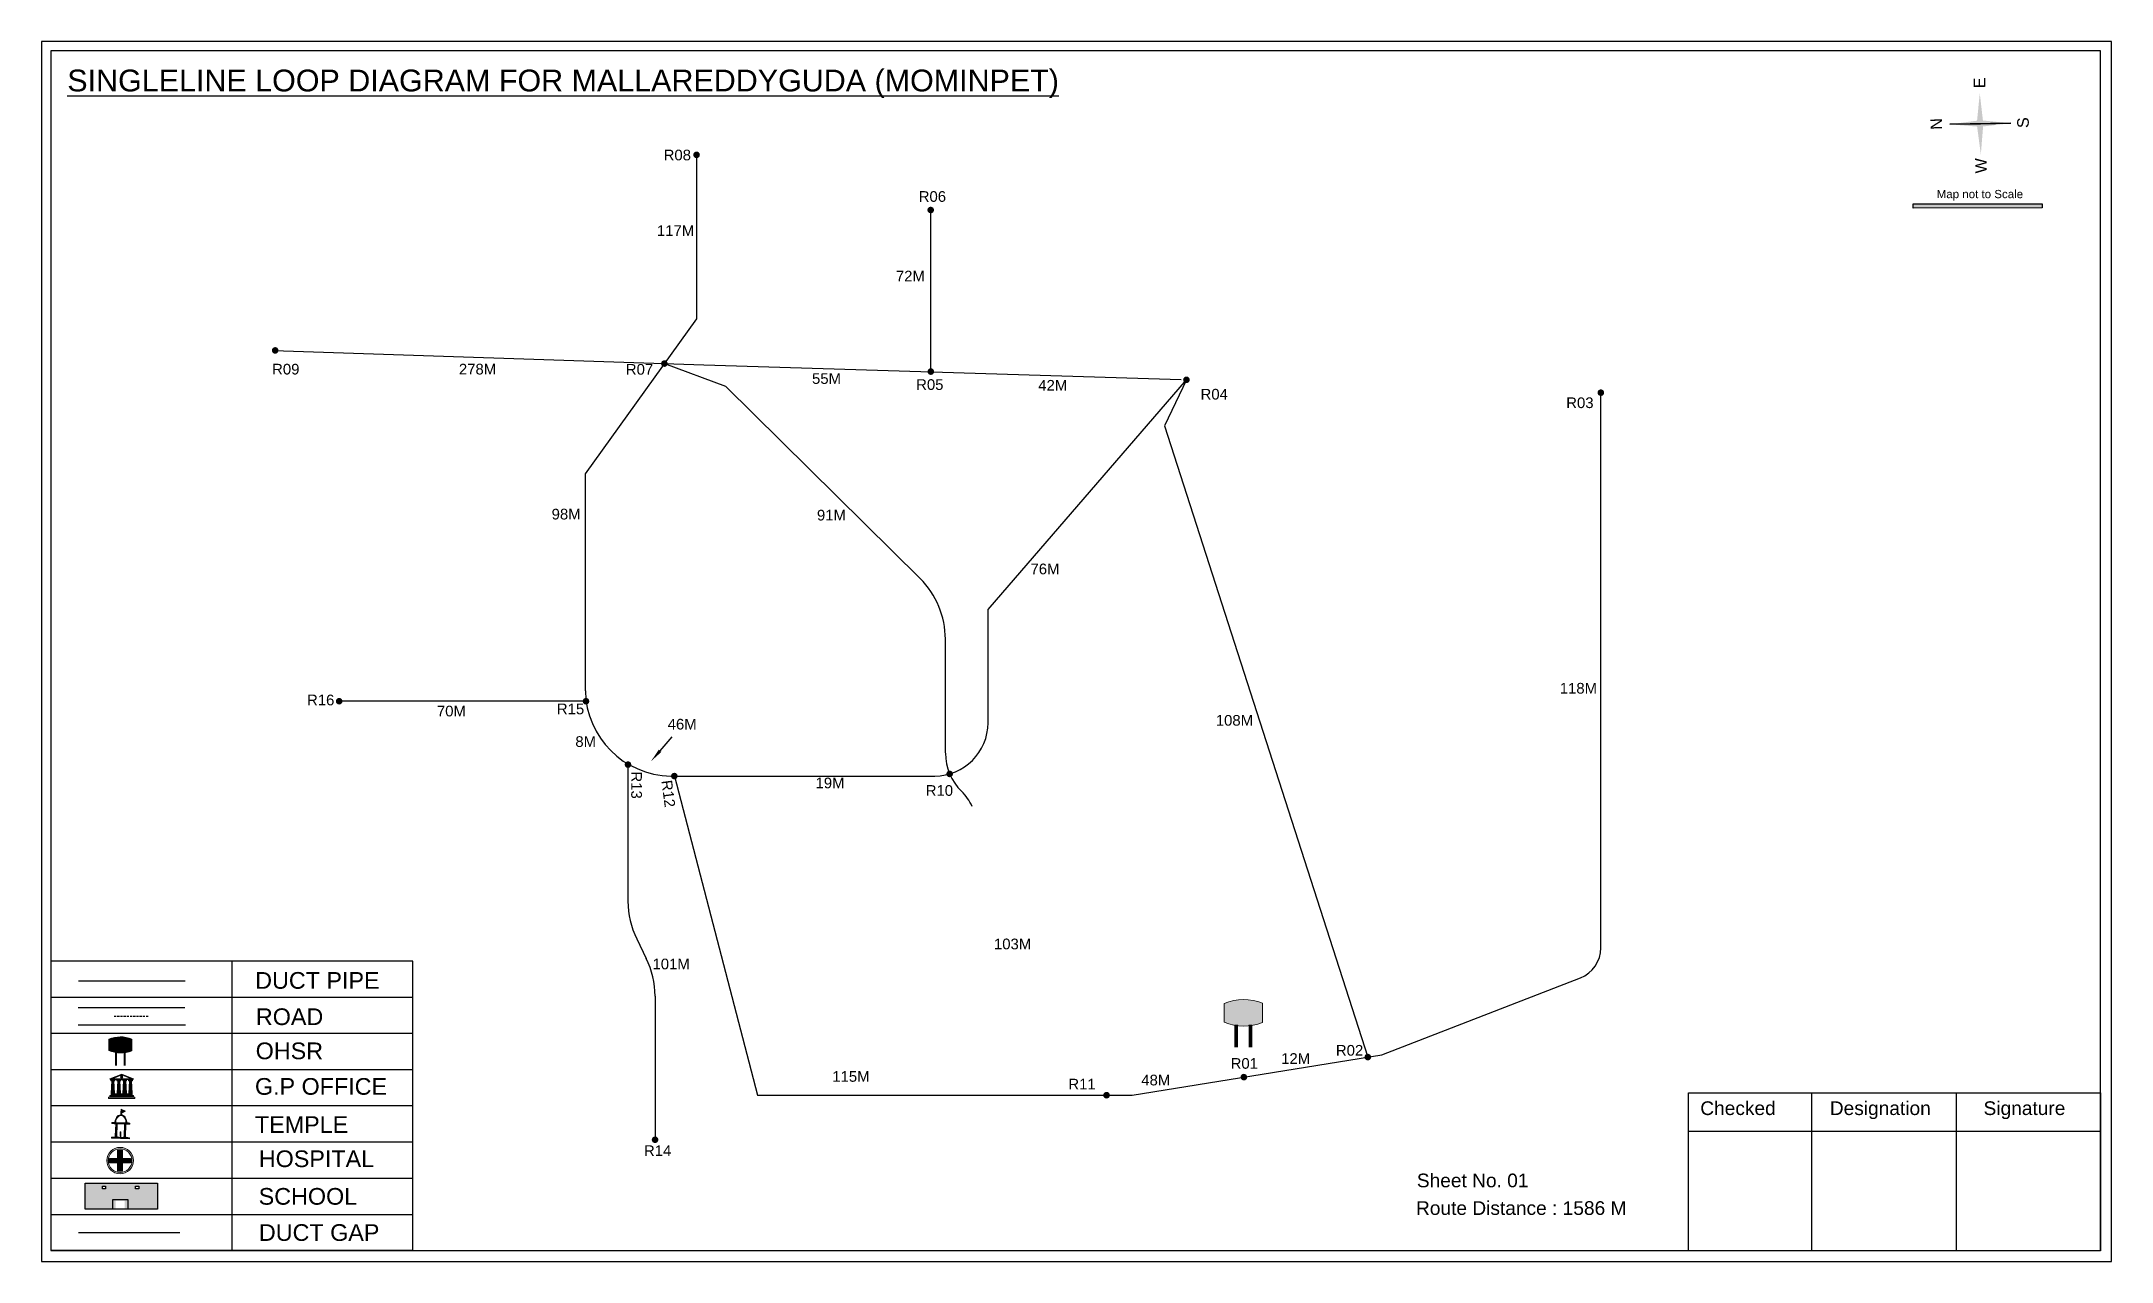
# Model space of a CAD drawing. Header units: inches. Extents: x 438 to 7089, y 302 to 873.
# Drawn here: x 1026 to 1997, y 302 to 873 of the extents above; entities that cross this region are included whole.
import ezdxf

# ---------------------------------------------------------------- set-up
doc = ezdxf.new("R2010")
doc.units = ezdxf.units.IN
doc.header["$MEASUREMENT"] = 0
doc.linetypes.add('DASHEDX2', pattern=[1.5, 1, -0.5])
for name, color, linetype in [('LANDMARK', 7, 'Continuous'), ('OHT', 7, 'Continuous'), ('pipe', 5, 'Continuous')]:
    doc.layers.add(name, color=color, linetype=linetype)
doc.styles.get("Standard").update_dxf_attribs({"font": 'arial.ttf'})

msp = doc.modelspace()

# ---------------------------------------------------------------- texts
at = {"color": 242, "true_color": 0xcd2027}
msp.add_text('%%USINGLELINE LOOP DIAGRAM FOR MALLAREDDYGUDA (MOMINPET)', height=10.2188, dxfattribs=at).set_placement((1038.58, 849.82))
for s, height, rotation, p in [('E', 5.4, 91.00631, (1937.54, 851.35)), ('N', 5.4, 91.00631, (1917.28, 831.89)), ('S', 5.4, 91.00631, (1957.92, 832.7)), ('W', 5.4, 91.00631, (1938.24, 811.46)), ('R13', 5, 270, (1302.88, 531.19)), ('R12', 5, 277.50475, (1316.99, 526.8))]:
    msp.add_text(s, height=height, rotation=rotation).set_placement(p)
for s, height, p in [('R08', 5, (1318.08, 817.52)), ('R06', 5, (1437.63, 798.08)), ('Map not to Scale', 3.8612, (1914.74, 799.8)), ('117M', 5, (1314.93, 782.08)), ('72M', 5, (1426.92, 760.8)), ('R09', 5, (1134.57, 717.18)), ('278M', 5, (1222.12, 717.19)), ('R07', 5, (1300.36, 717.1)), ('55M', 5, (1387.62, 712.78)), ('R05', 5, (1436.42, 709.96)), ('42M', 5, (1493.66, 709.62)), ('R04', 5, (1569.72, 705.44)), ('R03', 5, (1741.1, 701.45)), ('98M', 5, (1265.58, 649.26)), ('91M', 5, (1389.93, 648.79)), ('76M', 5, (1490.01, 623.58)), ('118M', 5, (1738.07, 567.68)), ('R16', 5, (1150.93, 562.18)), ('R15', 5, (1268.04, 557.99)), ('70M', 5, (1211.81, 557)), ('46M', 5, (1319.97, 550.84)), ('108M', 5, (1576.86, 552.64)), ('8M', 5, (1276.69, 542.69)), ('19M', 5, (1389.26, 523.3)), ('R10', 5, (1440.91, 519.77)), ('103M', 5, (1472.89, 447.87)), ('DUCT PIPE', 7.824, (1126.65, 429.37)), ('101M', 5, (1312.86, 438.48)), ('ROAD ', 7.824, (1126.98, 412.36)), ('OHSR', 7.824, (1126.88, 396.37)), ('12M', 5, (1607.49, 394.18)), ('R02', 5, (1633.15, 398.03)), ('115M', 5, (1397.12, 385.79)), ('48M', 5, (1541.94, 384.09)), ('R01', 5, (1583.81, 391.9)), ('G.P OFFICE', 7.824, (1126.52, 379.7)), ('R11', 5, (1507.75, 382.21)), ('TEMPLE', 7.824, (1126.52, 361.82)), ('Checked', 6.416, (1803.93, 370.21)), ('Designation', 6.4157, (1864.64, 370.21)), ('Signature', 6.416, (1936.69, 370.21)), ('HOSPITAL', 7.824, (1128.34, 345.81)), ('R14', 5, (1308.86, 351.02)), ('Sheet No. 01', 6.4157, (1671.09, 336.35)), ('SCHOOL', 7.824, (1128.28, 328.19)), ('Route Distance : 1586 M', 6.4157, (1670.69, 323.41)), ('DUCT GAP', 7.824, (1128.39, 311.24))]:
    msp.add_text(s, height=height).set_placement(p)

# ---------------------------------------------------------------- blocks, each defined once
blk = doc.blocks.new('OHT')
at = {"linetype": 'Continuous', "lineweight": 0, "true_color": 0x0ffffc}
blk.add_hatch(color=4, dxfattribs=at).paths.add_polyline_path([(0.012, 1), (0, 1, 0.101323), (-0.4, 0.916), (-0.4, 0.525, 0.194075), (0.399, 0.521), (0.399, 0.921, 0.097877)])
at = {"color": 4, "linetype": 'Continuous', "lineweight": 0, "true_color": 0x0ffffc, "flags": 128}
for points in [[(-0.4, 0.525), (-0.4, 0.916)], [(0.399, 0.521), (0.399, 0.921)]]:
    blk.add_lwpolyline(points, dxfattribs=at)
at = {"color": 4, "linetype": 'Continuous', "lineweight": 0, "true_color": 0x0ffffc, "const_width": 0.075, "flags": 128}
for points in [[(-0.15, 0), (-0.15, 0.475)], [(0.15, 0), (0.15, 0.473)]]:
    blk.add_lwpolyline(points, dxfattribs=at)
at = {"color": 4, "linetype": 'Continuous', "lineweight": 0, "true_color": 0x0ffffc}
for centre, radius, start, end in [((0.006, -0.019), 1.019, 67.3109, 113.4711), ((0.004, 1.513), 1.068, 247.7682, 291.7007)]:
    blk.add_arc(centre, radius, start, end, dxfattribs=at)
blk = doc.blocks.new('Government_Office')
at = {"linetype": 'Continuous', "lineweight": 0, "true_color": 0xff0000}
h = blk.add_hatch(color=1, dxfattribs=at)
h.paths.add_polyline_path([(0.44, 0.72), (0.45, 0.75), (0, 0.93), (-0.45, 0.75), (-0.44, 0.72)])
h.paths.add_polyline_path([(0.355, 0.75), (-0.355, 0.75), (0, 0.9)], flags=16)
h.paths.add_polyline_path([(0, 0.778, -1), (0, 0.872, -1)], flags=0)
h = blk.add_hatch(color=1, dxfattribs=at)
edge = h.paths.add_edge_path()
edge.add_arc((0, 0.825), 0.0467, 90, 270)
edge.add_arc((0, 0.825), 0.0467, 270, 450)
for points in [[(-0.5, 0.05), (0.5, 0.05), (0.5, 0), (-0.5, 0)], [(-0.45, 0.075), (-0.45, 0.12), (0.45, 0.12), (0.45, 0.075)], [(-0.4, 0.14), (-0.4, 0.18), (0.4, 0.18), (0.4, 0.14)]]:
    blk.add_hatch(color=1, dxfattribs=at).paths.add_polyline_path(points)
h = blk.add_hatch(color=1, dxfattribs=at)
edge = h.paths.add_edge_path()
edge.add_line((-0.27, 0.195), (-0.295, 0.675))
edge.add_line((-0.295, 0.675), (-0.29, 0.675))
edge.add_arc((-0.278, 0.688), 0.0176, 225.30401, 441.56588)
edge.add_line((-0.275, 0.705), (-0.395, 0.705))
edge.add_arc((-0.392, 0.688), 0.0176, 98.43412, 314.69599)
edge.add_line((-0.38, 0.675), (-0.375, 0.675))
edge.add_line((-0.375, 0.675), (-0.4, 0.195))
edge.add_line((-0.4, 0.195), (-0.27, 0.195))
h = blk.add_hatch(color=1, dxfattribs=at)
edge = h.paths.add_edge_path()
edge.add_line((-0.047, 0.195), (-0.072, 0.675))
edge.add_line((-0.072, 0.675), (-0.067, 0.675))
edge.add_arc((-0.054, 0.688), 0.0176, 225.30401, 441.56588)
edge.add_line((-0.052, 0.705), (-0.172, 0.705))
edge.add_arc((-0.169, 0.688), 0.0176, 98.43412, 314.69599)
edge.add_line((-0.157, 0.675), (-0.152, 0.675))
edge.add_line((-0.152, 0.675), (-0.177, 0.195))
edge.add_line((-0.177, 0.195), (-0.047, 0.195))
h = blk.add_hatch(color=1, dxfattribs=at)
edge = h.paths.add_edge_path()
edge.add_line((0.177, 0.195), (0.152, 0.675))
edge.add_line((0.152, 0.675), (0.157, 0.675))
edge.add_arc((0.169, 0.688), 0.0176, 225.30401, 441.56588)
edge.add_line((0.172, 0.705), (0.052, 0.705))
edge.add_arc((0.054, 0.688), 0.0176, 98.43412, 314.69599)
edge.add_line((0.067, 0.675), (0.072, 0.675))
edge.add_line((0.072, 0.675), (0.047, 0.195))
edge.add_line((0.047, 0.195), (0.177, 0.195))
h = blk.add_hatch(color=1, dxfattribs=at)
edge = h.paths.add_edge_path()
edge.add_line((0.4, 0.195), (0.375, 0.675))
edge.add_line((0.375, 0.675), (0.38, 0.675))
edge.add_arc((0.392, 0.688), 0.0176, 225.30401, 441.56588)
edge.add_line((0.395, 0.705), (0.275, 0.705))
edge.add_arc((0.278, 0.688), 0.0176, 98.43412, 314.69599)
edge.add_line((0.29, 0.675), (0.295, 0.675))
edge.add_line((0.295, 0.675), (0.27, 0.195))
edge.add_line((0.27, 0.195), (0.4, 0.195))
at = {"color": 1, "linetype": 'Continuous', "lineweight": 0, "true_color": 0xff0000, "flags": 128}
for points in [[(-0.45, 0.75), (-0.44, 0.72), (0.44, 0.72), (0.45, 0.75), (0, 0.93)], [(-0.355, 0.75), (0.355, 0.75), (0, 0.9)], [(-0.5, 0.05), (0.5, 0.05), (0.5, 0), (-0.5, 0)], [(-0.45, 0.075), (-0.45, 0.12), (0.45, 0.12), (0.45, 0.075)], [(-0.4, 0.14), (-0.4, 0.18), (0.4, 0.18), (0.4, 0.14)]]:
    blk.add_lwpolyline(points, close=True, dxfattribs=at)
for points in [[(0, 0.872, 1), (0, 0.778, 1)], [(-0.27, 0.195), (-0.295, 0.675), (-0.29, 0.675, 1.379694), (-0.275, 0.705), (-0.395, 0.705, 1.379694), (-0.38, 0.675), (-0.375, 0.675), (-0.4, 0.195)], [(-0.047, 0.195), (-0.072, 0.675), (-0.067, 0.675, 1.379694), (-0.052, 0.705), (-0.172, 0.705, 1.379694), (-0.157, 0.675), (-0.152, 0.675), (-0.177, 0.195)], [(0.177, 0.195), (0.152, 0.675), (0.157, 0.675, 1.379694), (0.172, 0.705), (0.052, 0.705, 1.379694), (0.067, 0.675), (0.072, 0.675), (0.047, 0.195)], [(0.4, 0.195), (0.375, 0.675), (0.38, 0.675, 1.379694), (0.395, 0.705), (0.275, 0.705, 1.379694), (0.29, 0.675), (0.295, 0.675), (0.27, 0.195)]]:
    blk.add_lwpolyline(points, format="xyb", close=True, dxfattribs=at)
blk = doc.blocks.new('Temple')
at = {"linetype": 'Continuous', "lineweight": 0, "true_color": 0xff0000}
h = blk.add_hatch(color=1, dxfattribs=at)
edge = h.paths.add_edge_path()
edge.add_line((0.175, 0.49), (0.225, 0.49))
edge.add_line((0.225, 0.49), (0.225, 0.497))
edge.add_line((0.225, 0.497), (0.307, 0.497))
edge.add_line((0.307, 0.497), (0.307, 0.533))
edge.add_line((0.307, 0.533), (0.257, 0.533))
edge.add_line((0.257, 0.533), (0.257, 0.54))
edge.add_line((0.257, 0.54), (0.2, 0.54))
edge.add_spline(control_points=[(0.2, 0.54), (0.2, 0.589), (0.19, 0.638), (0.142, 0.743), (0.092, 0.79), (0.027, 0.805), (0.02, 0.806), (0.012, 0.806)], knot_values=[4.712389, 4.712389, 4.712389, 4.712389, 5.278166, 5.278166, 6.117402, 6.117402, 6.223801, 6.223801, 6.223801, 6.223801], degree=3, periodic=0)
edge.add_line((0.012, 0.806), (0.012, 0.79))
edge.add_line((0.012, 0.79), (-0.012, 0.79))
edge.add_line((-0.012, 0.79), (-0.012, 0.806))
edge.add_spline(control_points=[(-0.012, 0.806), (-0.055, 0.802), (-0.096, 0.781), (-0.171, 0.699), (-0.197, 0.628), (-0.2, 0.55), (-0.2, 0.545), (-0.2, 0.54)], knot_values=[6.343965, 6.343965, 6.343965, 6.343965, 6.956638, 6.956638, 7.795874, 7.795874, 7.853982, 7.853982, 7.853982, 7.853982], degree=3, periodic=0)
edge.add_line((-0.2, 0.54), (-0.257, 0.54))
edge.add_line((-0.257, 0.54), (-0.257, 0.533))
edge.add_line((-0.257, 0.533), (-0.307, 0.533))
edge.add_line((-0.307, 0.533), (-0.307, 0.497))
edge.add_line((-0.307, 0.497), (-0.225, 0.497))
edge.add_line((-0.225, 0.497), (-0.225, 0.49))
edge.add_line((-0.225, 0.49), (-0.175, 0.49))
edge.add_line((-0.175, 0.49), (-0.175, 0.07))
edge.add_arc((-0.205, 0.07), 0.03, -90, 0, ccw=False)
edge.add_line((-0.205, 0.04), (-0.257, 0.04))
edge.add_line((-0.257, 0.04), (-0.257, 0.033))
edge.add_line((-0.257, 0.033), (-0.307, 0.033))
edge.add_line((-0.307, 0.033), (-0.307, 0))
edge.add_line((-0.307, 0), (0.307, 0))
edge.add_line((0.307, 0), (0.307, 0.033))
edge.add_line((0.307, 0.033), (0.257, 0.033))
edge.add_line((0.257, 0.033), (0.257, 0.04))
edge.add_line((0.257, 0.04), (0.205, 0.04))
edge.add_arc((0.205, 0.07), 0.03, 180, 270, ccw=False)
edge.add_line((0.175, 0.07), (0.175, 0.49))
h.paths.add_polyline_path([(0.125, 0.07, -0.414214), (0.095, 0.04), (0.05, 0.04), (0.05, 0.033), (-0.05, 0.033), (-0.05, 0.04), (-0.095, 0.04, -0.414214), (-0.125, 0.07), (-0.125, 0.497), (0.125, 0.497)], flags=16)
edge = h.paths.add_edge_path(flags=16)
edge.add_ellipse((0, 0.54), major_axis=(0, 0.242), ratio=0.722808, start_angle=270, end_angle=450, ccw=False)
edge.add_line((0.175, 0.54), (-0.175, 0.54))
h.paths.add_polyline_path([(0.012, 0.23), (0.012, 0.07), (-0.012, 0.07), (-0.012, 0.23)], flags=0)
h = blk.add_hatch(color=1, dxfattribs=at)
edge = h.paths.add_edge_path()
edge.add_line((0.012, 0.857), (0, 0.85))
edge.add_line((0, 0.85), (-0.003, 0.925))
edge.add_line((-0.003, 0.925), (-0.012, 0.925))
edge.add_line((-0.012, 0.925), (-0.012, 0.806))
edge.add_spline(control_points=[(-0.012, 0.806), (-0.004, 0.807), (0.004, 0.807), (0.012, 0.806)], knot_values=[6.223801, 6.223801, 6.223801, 6.223801, 6.343965, 6.343965, 6.343965, 6.343965], degree=3, periodic=0)
edge.add_line((0.012, 0.806), (0.012, 0.857))
h = blk.add_hatch(color=1, dxfattribs=at)
edge = h.paths.add_edge_path()
edge.add_line((0.012, 0.79), (0.012, 0.806))
edge.add_spline(control_points=[(0.012, 0.806), (0.004, 0.807), (-0.004, 0.807), (-0.012, 0.806)], knot_values=[6.223801, 6.223801, 6.223801, 6.223801, 6.343965, 6.343965, 6.343965, 6.343965], degree=3, periodic=0)
edge.add_line((-0.012, 0.806), (-0.012, 0.79))
edge.add_line((-0.012, 0.79), (0.012, 0.79))
at = {"linetype": 'Continuous', "lineweight": 0, "true_color": 0xe66000}
blk.add_hatch(color=32, dxfattribs=at).paths.add_polyline_path([(-0.006, 1), (0.147, 0.931), (0, 0.85)])
at = {"color": 1, "linetype": 'Continuous', "lineweight": 0, "true_color": 0xff0000, "flags": 128}
for points in [[(0.012, 0.925), (-0.012, 0.925), (-0.012, 0.79), (0.012, 0.79)], [(0.012, 0.23), (-0.012, 0.23), (-0.012, 0.07), (0.012, 0.07)]]:
    blk.add_lwpolyline(points, close=True, dxfattribs=at)
at = {"color": 32, "linetype": 'Continuous', "lineweight": 0, "true_color": 0xe66000, "flags": 128}
blk.add_lwpolyline([(-0.006, 1), (0.147, 0.931), (0, 0.85), (-0.006, 1)], dxfattribs=at)
at = {"color": 1, "linetype": 'Continuous', "lineweight": 0, "true_color": 0xff0000, "flags": 128}
blk.add_lwpolyline([(0.2, 0.54), (0.257, 0.54), (0.257, 0.533), (0.307, 0.533), (0.307, 0.497), (0.225, 0.497), (0.225, 0.49), (0.175, 0.49), (0.175, 0.07, 0.414214), (0.205, 0.04), (0.257, 0.04), (0.257, 0.033), (0.307, 0.033), (0.307, 0), (-0.307, 0), (-0.307, 0.033), (-0.257, 0.033), (-0.257, 0.04), (-0.205, 0.04, 0.414214), (-0.175, 0.07), (-0.175, 0.49), (-0.225, 0.49), (-0.225, 0.497), (-0.307, 0.497), (-0.307, 0.533), (-0.257, 0.533), (-0.257, 0.54), (-0.2, 0.54)], format="xyb", dxfattribs=at)
blk.add_lwpolyline([(-0.175, 0.54), (0.175, 0.54)], dxfattribs=at)
blk.add_lwpolyline([(0.125, 0.497), (0.125, 0.07, -0.414214), (0.095, 0.04), (0.05, 0.04), (0.05, 0.033), (-0.05, 0.033), (-0.05, 0.04), (-0.095, 0.04, -0.414214), (-0.125, 0.07), (-0.125, 0.497)], format="xyb", close=True, dxfattribs=at)
at = {"color": 1, "linetype": 'Continuous', "lineweight": 0, "true_color": 0xff0000}
blk.add_ellipse((0, 0.54), major_axis=(0, 0.242), ratio=0.722808, start_param=4.712389, end_param=7.853982, dxfattribs=at)
blk.add_open_spline([(0.2, 0.54), (0.2, 0.589), (0.19, 0.638), (0.142, 0.743), (0.092, 0.79), (-0.023, 0.816), (-0.085, 0.794), (-0.171, 0.699), (-0.197, 0.628), (-0.2, 0.55), (-0.2, 0.545), (-0.2, 0.54)], degree=3, knots=[4.712389, 4.712389, 4.712389, 4.712389, 5.278166, 5.278166, 6.117402, 6.117402, 6.956638, 6.956638, 7.795874, 7.795874, 7.853982, 7.853982, 7.853982, 7.853982], dxfattribs=at)
blk = doc.blocks.new('*U6')
at = {"color": 0, "linetype": 'DASHEDX2', "transparency": 16777216}
blk.add_line((-8.22, 0), (8.01, 0), dxfattribs=at)
blk = doc.blocks.new('Hospital')
at = {"linetype": 'Continuous', "lineweight": 0, "true_color": 0x000000}
h = blk.add_hatch(color=18, dxfattribs=at)
h.paths.add_polyline_path([(-0.5, 0, 1), (0.5, 0, 1)])
h.paths.add_polyline_path([(0.446, 0, -1), (-0.446, 0, -1)], flags=16)
at = {"linetype": 'Continuous', "true_color": 0xff0000}
blk.add_hatch(color=1, dxfattribs=at).paths.add_polyline_path([(-0.394, 0.08), (-0.08, 0.08), (-0.08, 0.394), (0.08, 0.394), (0.08, 0.08), (0.394, 0.08), (0.394, -0.08), (0.08, -0.08), (0.08, -0.394), (-0.08, -0.394), (-0.08, -0.08), (-0.394, -0.08)])
at = {"color": 1, "linetype": 'Continuous', "true_color": 0xff0000, "flags": 128}
blk.add_lwpolyline([(-0.394, 0.08), (-0.08, 0.08), (-0.08, 0.394), (0.08, 0.394), (0.08, 0.08), (0.394, 0.08), (0.394, -0.08), (0.08, -0.08), (0.08, -0.394), (-0.08, -0.394), (-0.08, -0.08), (-0.394, -0.08)], close=True, dxfattribs=at)
at = {"color": 18, "linetype": 'Continuous', "lineweight": 0, "true_color": 0x000000}
for radius in [0.5, 0.446]:
    blk.add_circle((0, 0), radius, dxfattribs=at)

# ---------------------------------------------------------------- hatches: boundary and pattern name
at = {"ltscale": 0.5}
h = msp.add_hatch(color=5, dxfattribs=at)
h.dxf.hatch_style = 1
h.paths.add_polyline_path([(1335.07, 820.1, 1), (1331.95, 820.1, 1)])
h = msp.add_hatch(color=5, dxfattribs=at)
h.dxf.hatch_style = 1
h.paths.add_polyline_path([(1444.8, 794.25, 1), (1441.68, 794.25, 1)])
at = {"true_color": 0x0093dd}
h = msp.add_hatch(color=142, dxfattribs=at)
h.dxf.hatch_style = 1
h.paths.add_polyline_path([(1903.65, 797.07), (1903.65, 795.06), (1964.15, 795.2), (1964.15, 797.21)])
at = {"ltscale": 0.5}
h = msp.add_hatch(color=5, dxfattribs=at)
h.dxf.hatch_style = 1
h.paths.add_polyline_path([(1137.57, 728.46, 1), (1134.45, 728.46, 1)])
h = msp.add_hatch(color=5, dxfattribs=at)
h.dxf.hatch_style = 1
h.paths.add_polyline_path([(1319.97, 722.29, 1), (1316.85, 722.29, 1)])
h = msp.add_hatch(color=5, dxfattribs=at)
h.dxf.hatch_style = 1
h.paths.add_polyline_path([(1444.86, 718.54, 1), (1441.75, 718.54, 1)])
h = msp.add_hatch(color=5, dxfattribs=at)
h.dxf.hatch_style = 1
h.paths.add_polyline_path([(1564.66, 714.69, 1), (1561.55, 714.69, 1)])
h = msp.add_hatch(color=5, dxfattribs=at)
h.dxf.hatch_style = 1
h.paths.add_polyline_path([(1758.89, 708.66, 1), (1755.77, 708.66, 1)])
h = msp.add_hatch(color=5, dxfattribs=at)
h.dxf.hatch_style = 1
h.paths.add_polyline_path([(1167.56, 564.09, 1), (1164.44, 564.09, 1)])
h = msp.add_hatch(color=5, dxfattribs=at)
h.dxf.hatch_style = 1
h.paths.add_polyline_path([(1283.24, 564.09, 1), (1280.12, 564.09, 1)])
h = msp.add_hatch(color=5, dxfattribs=at)
h.dxf.hatch_style = 1
h.paths.add_polyline_path([(1302.93, 534.39, 1), (1299.81, 534.39, 1)])
h = msp.add_hatch(color=5, dxfattribs=at)
h.dxf.hatch_style = 1
h.paths.add_polyline_path([(1324.65, 529.03, 1), (1321.53, 529.03, 1)])
h = msp.add_hatch(color=5, dxfattribs=at)
h.dxf.hatch_style = 1
h.paths.add_polyline_path([(1453.69, 530.03, 1), (1450.57, 530.03, 1)])
h = msp.add_hatch(color=5, dxfattribs=at)
h.dxf.hatch_style = 1
h.paths.add_polyline_path([(1649.66, 397.36, 1), (1646.54, 397.36, 1)])
h = msp.add_hatch(color=5, dxfattribs=at)
h.dxf.hatch_style = 1
h.paths.add_polyline_path([(1591.57, 387.96, 1), (1588.46, 387.96, 1)])
h = msp.add_hatch(color=5, dxfattribs=at)
h.dxf.hatch_style = 1
h.paths.add_polyline_path([(1527.22, 379.49, 1), (1524.1, 379.49, 1)])
h = msp.add_hatch(color=5, dxfattribs=at)
h.dxf.hatch_style = 1
h.paths.add_polyline_path([(1315.6, 358.63, 1), (1312.49, 358.63, 1)])
at = {"true_color": 0xc8c92d}
h = msp.add_hatch(color=52, dxfattribs=at)
h.dxf.hatch_style = 1
h.paths.add_polyline_path([(1053.66, 338.26), (1046.94, 338.26), (1046.94, 326.17), (1053.66, 326.17)])
h.paths.add_polyline_path([(1080.74, 338.26), (1074.02, 338.26), (1074.02, 326.17), (1080.74, 326.17)])
at = {"true_color": 0x293189}
h = msp.add_hatch(color=177, dxfattribs=at)
h.dxf.hatch_style = 1
h.paths.add_polyline_path([(1074.02, 338.26), (1053.66, 338.26), (1053.66, 326.17), (1061.3, 326.17), (1061.3, 330.13), (1065.5, 330.13), (1065.5, 326.17), (1074.02, 326.17)])
h.paths.add_polyline_path([(1056.56, 335.56), (1055.07, 335.56), (1055.07, 336.94), (1056.56, 336.94)], flags=16)
h.paths.add_polyline_path([(1070.6, 335.56), (1070.6, 336.94), (1072.1, 336.94), (1072.1, 335.56)], flags=16)

# ---------------------------------------------------------------- linework, layer by layer
for p, q in [((1949.5, 834.9), (1920.84, 834.4)), ((1920.84, 834.4), (1949.5, 834.9)), ((1949.5, 834.9), (1920.84, 834.4)), ((1935.2, 834.65), (1949.5, 834.9)), ((1316.4, 540.84), (1322.09, 547.36)), ((1030.94, 442.28), (1030.94, 307.98)), ((1115.7, 442.28), (1115.7, 306.66)), ((1200.46, 425.33), (1030.94, 425.33)), ((1043.64, 420.65), (1093.65, 420.65)), ((1200.46, 408.38), (1030.94, 408.38)), ((1043.64, 412.45), (1093.91, 412.45)), ((1200.46, 391.42), (1030.94, 391.42)), ((1200.46, 374.47), (1030.94, 374.47)), ((1200.46, 357.52), (1030.94, 357.52)), ((1030.94, 340.57), (1200.46, 340.57)), ((1030.94, 323.61), (1200.46, 323.61)), ((1030.93, 307.72), (1030.93, 306.67)), ((1030.94, 307.98), (1030.94, 306.66)), ((1200.46, 306.66), (1030.94, 306.66))]:
    msp.add_line(p, q)
at = {"color": 1}
msp.add_line((1920.84, 834.4), (1935.18, 834.65), dxfattribs=at)
at = {"color": 5}
for p, q in [((1318.44, 722.32), (1347.03, 711.73)), ((1563.11, 714.69), (1552.87, 693.05))]:
    msp.add_line(p, q, dxfattribs=at)
at = {"color": 242, "true_color": 0xcd2027}
for p, q in [((1856.13, 380.61), (1856.13, 306.61)), ((1923.93, 380.61), (1923.93, 306.61)), ((1798.4, 362.69), (1991.57, 362.69))]:
    msp.add_line(p, q, dxfattribs=at)
for points in [[(1026.45, 873.24), (1026.45, 301.54), (1996.7, 301.54), (1996.7, 873.24)], [(1030.93, 868.87), (1030.93, 306.67), (1991.57, 306.67), (1991.57, 868.87)], [(1080.81, 338.26), (1080.81, 326.17), (1046.94, 326.17), (1046.94, 338.26)], [(1056.56, 336.94), (1056.56, 335.56), (1055.07, 335.56), (1055.07, 336.94)], [(1070.6, 335.56), (1070.6, 336.94), (1072.1, 336.94), (1072.1, 335.56)]]:
    msp.add_lwpolyline(points, close=True)
at = {"color": 142, "true_color": 0x0093dd}
msp.add_lwpolyline([(1964.16, 795.2), (1903.65, 795.06), (1903.65, 797.07), (1964.15, 797.21), (1964.15, 795.2)], dxfattribs=at)
for points in [[(1200.46, 306.66), (1200.46, 442.28), (1030.94, 442.28)], [(1059.85, 326.17), (1059.85, 330.64), (1066.96, 330.64), (1066.96, 326.17)]]:
    msp.add_lwpolyline(points)
at = {"color": 242, "true_color": 0xcd2027}
msp.add_lwpolyline([(1991.57, 306.61), (1798.4, 306.61), (1798.4, 380.61), (1991.57, 380.61)], close=True, dxfattribs=at)
for points in [[(1936.58, 834.69), (1933.51, 834.63), (1934.92, 848.98)], [(1936.58, 834.69), (1933.51, 834.63), (1934.92, 848.98)], [(1936.59, 834.69), (1933.51, 834.63), (1935.42, 820.32)], [(1936.59, 834.69), (1933.51, 834.63), (1935.42, 820.32)], [(1935.21, 833.24), (1935.15, 836.31), (1949.5, 834.9)], [(1935.21, 833.24), (1935.15, 836.31), (1949.5, 834.9)], [(1317, 540.32), (1315.8, 541.36), (1312.08, 535.89)]]:
    msp.add_solid(points)
at = {"color": 1}
msp.add_solid([(1935.21, 833.23), (1935.15, 836.31), (1920.84, 834.4)], dxfattribs=at)
msp.add_solid([(1935.21, 833.23), (1935.15, 836.31), (1920.84, 834.4)], dxfattribs=at)
at = {"layer": 'OHT', "color": 5}
msp.add_line((1043.82, 433.05), (1093.84, 433.05), dxfattribs=at)
at = {"layer": 'OHT', "color": 1}
msp.add_line((1043.82, 315.13), (1091.34, 315.13), dxfattribs=at)
at = {"layer": 'pipe'}
for p, q in [((1333.48, 820.56), (1333.48, 743.29)), ((1443.26, 718.41), (1443.26, 793.99)), ((1333.48, 743.29), (1281.37, 670.65)), ((1135.22, 728.39), (1336.94, 721.71)), ((1336.94, 721.71), (1560.58, 714.77)), ((1438.25, 621.58), (1347.03, 711.73)), ((1470.13, 607.13), (1563.11, 714.69)), ((1757.33, 448.49), (1757.33, 708.66)), ((1552.87, 693.05), (1648.1, 397.36)), ((1281.37, 670.65), (1281.37, 569.03)), ((1470.13, 554.03), (1470.13, 607.13)), ((1450.13, 539.84), (1450.13, 593.13)), ((1281.37, 564.09), (1164.99, 564.09)), ((1301.37, 534.39), (1301.37, 470.34)), ((1321.37, 529.03), (1337.56, 529.03)), ((1323.09, 529.03), (1362.12, 379.49)), ((1336, 529.03), (1445.13, 529.03)), ((1305.46, 452.72), (1309.95, 443.56)), ((1654.75, 398.44), (1747.76, 434.5)), ((1314.04, 425.94), (1314.04, 358.63)), ((1537.67, 379.49), (1654.75, 398.44)), ((1362.12, 379.49), (1537.67, 379.49))]:
    msp.add_line(p, q, dxfattribs=at)
for centre, radius, start, end in [((1410.13, 593.13), 40, 0, 45.33333), ((1322.09, 569.75), 40.72, 181.00662, 268.99338), ((1445.13, 554.03), 25, 270, 0), ((1475.16, 539.84), 25.03, 180.01299, 225.85069), ((1439.98, 504.27), 25, 24.96862, 44.78545), ((1341.37, 470.34), 40, 180, 206.13548), ((1742.33, 448.49), 15, 291.1934, 0), ((1274.04, 425.94), 40, 0, 26.13548)]:
    msp.add_arc(centre, radius, start, end, dxfattribs=at)

# ---------------------------------------------------------------- block references
at = {"linetype": 'DASHEDX2'}
msp.add_blockref('*U6', (1068.71, 416.55), dxfattribs=at)
at = {"layer": 'LANDMARK'}
for name, p, xscale, yscale, zscale in [('Government_Office', (1064.09, 377.9), 12.34005102839377, 12.34005102839377, 12.34005102839377), ('Hospital', (1063.34, 348.84), 12.4453149572594, 12.4453149572594, 12.4453149572594)]:
    msp.add_blockref(name, p, dxfattribs=dict(at, xscale=xscale, yscale=yscale, zscale=zscale))
at = {"layer": 'LANDMARK', "xscale": 13.76073263944961, "yscale": 13.76073263944961, "zscale": 13.76073263944961, "rotation": 358.3713438591284}
msp.add_blockref('Temple', (1063.47, 359.23), dxfattribs=at)
at = {"layer": 'OHT'}
for p, xscale, yscale, zscale in [((1589.81, 401.94), 22.41341502807723, 22.41341502807723, 22.41341502807723), ((1063.44, 393.27), 13.57256798922454, 13.57256798922454, 13.57256798922454)]:
    msp.add_blockref('OHT', p, dxfattribs=dict(at, xscale=xscale, yscale=yscale, zscale=zscale))

msp.set_redraw_order([(e.dxf.handle, doc.entitydb.next_handle()) for e in msp.query("TEXT MTEXT ATTDEF DIMENSION ARC_DIMENSION")])  # texts and dimensions are drawn at this point

doc.saveas('drawing.dxf')
